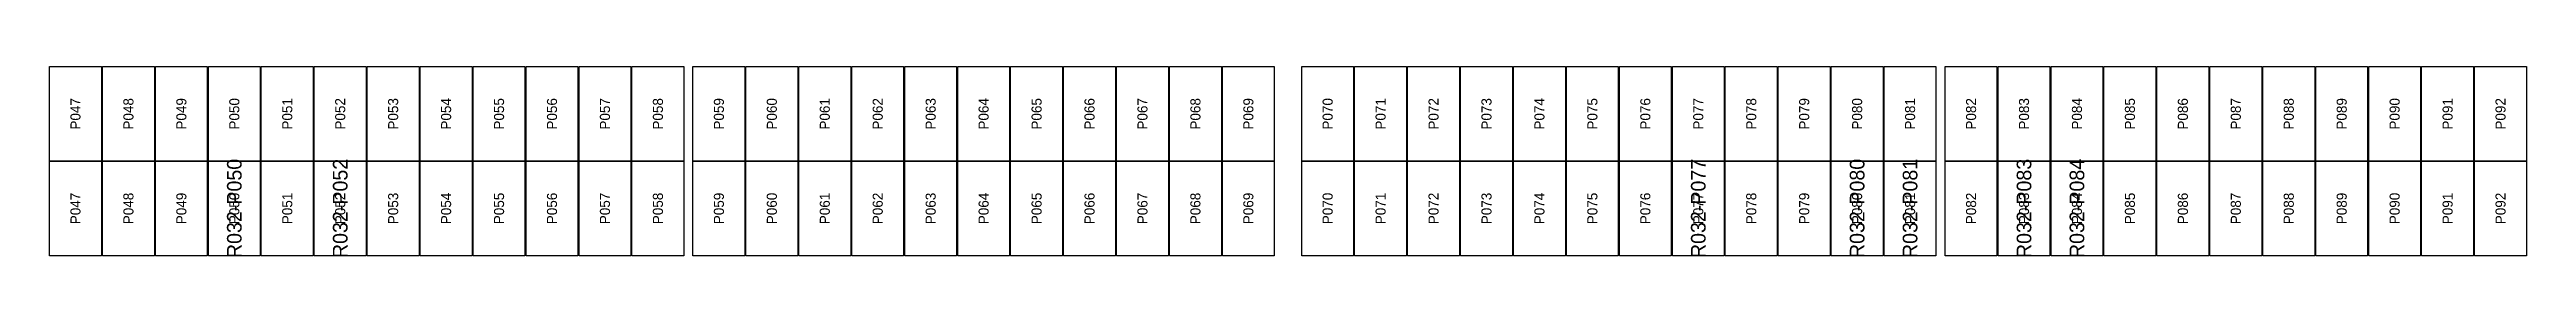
# Model space of a CAD drawing. Extents: x 296295 to 296770, y 651564 to 652121.
# Drawn here: x 296423 to 296477.1, y 651994.8 to 651998.9 of the extents above; entities that cross this region are included whole.
import ezdxf
from ezdxf.enums import TextEntityAlignment as Align

# ---------------------------------------------------------------- set-up
doc = ezdxf.new("R2010")
doc.units = 0

msp = doc.modelspace()

# ---------------------------------------------------------------- texts
at = {"layer": 'DEFECT_LABELS'}
for s, p in [('R032-P050', (296426.999, 651995.826)), ('R032-P052', (296429.315, 651995.826)), ('R032-P077', (296459.017, 651995.826)), ('R032-P080', (296462.491, 651995.826)), ('R032-P081', (296463.649, 651995.826)), ('R032-P083', (296466.141, 651995.826)), ('R032-P084', (296467.299, 651995.826))]:
    msp.add_text(s, height=0.32, rotation=90, dxfattribs=at).set_placement(p, align=Align.MIDDLE_CENTER)
at = {"layer": 'PANEL_POSITION'}
for s, p in [('P047', (296423.525, 651997.889)), ('P048', (296424.683, 651997.889)), ('P049', (296425.841, 651997.889)), ('P050', (296426.999, 651997.889)), ('P051', (296428.157, 651997.889)), ('P052', (296429.315, 651997.889)), ('P053', (296430.473, 651997.889)), ('P054', (296431.631, 651997.889)), ('P055', (296432.789, 651997.889)), ('P056', (296433.947, 651997.889)), ('P057', (296435.105, 651997.889)), ('P058', (296436.263, 651997.889)), ('P059', (296437.597, 651997.889)), ('P060', (296438.755, 651997.889)), ('P061', (296439.913, 651997.889)), ('P062', (296441.071, 651997.889)), ('P063', (296442.229, 651997.889)), ('P064', (296443.387, 651997.889)), ('P065', (296444.545, 651997.889)), ('P066', (296445.703, 651997.889)), ('P067', (296446.861, 651997.889)), ('P068', (296448.019, 651997.889)), ('P069', (296449.177, 651997.889)), ('P070', (296450.911, 651997.889)), ('P071', (296452.069, 651997.889)), ('P072', (296453.227, 651997.889)), ('P073', (296454.385, 651997.889)), ('P074', (296455.543, 651997.889)), ('P075', (296456.701, 651997.889)), ('P076', (296457.859, 651997.889)), ('P077', (296459.017, 651997.889)), ('P078', (296460.175, 651997.889)), ('P079', (296461.333, 651997.889)), ('P080', (296462.491, 651997.889)), ('P081', (296463.649, 651997.889)), ('P082', (296464.983, 651997.889)), ('P083', (296466.141, 651997.889)), ('P084', (296467.299, 651997.889)), ('P085', (296468.457, 651997.889)), ('P086', (296469.615, 651997.889)), ('P087', (296470.773, 651997.889)), ('P088', (296471.931, 651997.889)), ('P089', (296473.089, 651997.889)), ('P090', (296474.247, 651997.889)), ('P091', (296475.405, 651997.889)), ('P092', (296476.563, 651997.889)), ('P047', (296423.525, 651995.826)), ('P048', (296424.683, 651995.826)), ('P049', (296425.841, 651995.826)), ('P050', (296426.999, 651995.826)), ('P051', (296428.157, 651995.826)), ('P052', (296429.315, 651995.826)), ('P053', (296430.473, 651995.826)), ('P054', (296431.631, 651995.826)), ('P055', (296432.789, 651995.826)), ('P056', (296433.947, 651995.826)), ('P057', (296435.105, 651995.826)), ('P058', (296436.263, 651995.826)), ('P059', (296437.597, 651995.826)), ('P060', (296438.755, 651995.826)), ('P061', (296439.913, 651995.826)), ('P062', (296441.071, 651995.826)), ('P063', (296442.229, 651995.826)), ('P064', (296443.387, 651995.826)), ('P065', (296444.545, 651995.826)), ('P066', (296445.703, 651995.826)), ('P067', (296446.861, 651995.826)), ('P068', (296448.019, 651995.826)), ('P069', (296449.177, 651995.826)), ('P070', (296450.911, 651995.826)), ('P071', (296452.069, 651995.826)), ('P072', (296453.227, 651995.826)), ('P073', (296454.385, 651995.826)), ('P074', (296455.543, 651995.826)), ('P075', (296456.701, 651995.826)), ('P076', (296457.859, 651995.826)), ('P077', (296459.017, 651995.826)), ('P078', (296460.175, 651995.826)), ('P079', (296461.333, 651995.826)), ('P080', (296462.491, 651995.826)), ('P081', (296463.649, 651995.826)), ('P082', (296464.983, 651995.826)), ('P083', (296466.141, 651995.826)), ('P084', (296467.299, 651995.826)), ('P085', (296468.457, 651995.826)), ('P086', (296469.615, 651995.826)), ('P087', (296470.773, 651995.826)), ('P088', (296471.931, 651995.826)), ('P089', (296473.089, 651995.826)), ('P090', (296474.247, 651995.826)), ('P091', (296475.405, 651995.826)), ('P092', (296476.563, 651995.826))]:
    msp.add_text(s, height=0.22, rotation=90, dxfattribs=at).set_placement(p, align=Align.MIDDLE_CENTER)

# ---------------------------------------------------------------- linework, layer by layer
at = {"layer": 'DEFECTIVE_PANELS'}
for points in [[(296426.432, 651996.858), (296427.566, 651996.858), (296427.566, 651994.795), (296426.432, 651994.795)], [(296428.748, 651996.858), (296429.882, 651996.858), (296429.882, 651994.795), (296428.748, 651994.795)], [(296458.45, 651996.858), (296459.584, 651996.858), (296459.584, 651994.795), (296458.45, 651994.795)], [(296461.924, 651996.858), (296463.058, 651996.858), (296463.058, 651994.795), (296461.924, 651994.795)], [(296463.082, 651996.858), (296464.216, 651996.858), (296464.216, 651994.795), (296463.082, 651994.795)], [(296465.574, 651996.858), (296466.708, 651996.858), (296466.708, 651994.795), (296465.574, 651994.795)], [(296466.732, 651996.858), (296467.866, 651996.858), (296467.866, 651994.795), (296466.732, 651994.795)]]:
    msp.add_lwpolyline(points, close=True, dxfattribs=at)
at = {"layer": 'PANELS_MASTER'}
for points in [[(296422.958, 651998.921), (296424.092, 651998.921), (296424.092, 651996.858), (296422.958, 651996.858)], [(296424.116, 651998.921), (296425.25, 651998.921), (296425.25, 651996.858), (296424.116, 651996.858)], [(296425.274, 651998.921), (296426.408, 651998.921), (296426.408, 651996.858), (296425.274, 651996.858)], [(296426.432, 651998.921), (296427.566, 651998.921), (296427.566, 651996.858), (296426.432, 651996.858)], [(296427.59, 651998.921), (296428.724, 651998.921), (296428.724, 651996.858), (296427.59, 651996.858)], [(296428.748, 651998.921), (296429.882, 651998.921), (296429.882, 651996.858), (296428.748, 651996.858)], [(296429.906, 651998.921), (296431.04, 651998.921), (296431.04, 651996.858), (296429.906, 651996.858)], [(296431.064, 651998.921), (296432.198, 651998.921), (296432.198, 651996.858), (296431.064, 651996.858)], [(296432.222, 651998.921), (296433.356, 651998.921), (296433.356, 651996.858), (296432.222, 651996.858)], [(296433.38, 651998.921), (296434.514, 651998.921), (296434.514, 651996.858), (296433.38, 651996.858)], [(296434.538, 651998.921), (296435.672, 651998.921), (296435.672, 651996.858), (296434.538, 651996.858)], [(296435.696, 651998.921), (296436.83, 651998.921), (296436.83, 651996.858), (296435.696, 651996.858)], [(296437.03, 651998.921), (296438.164, 651998.921), (296438.164, 651996.858), (296437.03, 651996.858)], [(296438.188, 651998.921), (296439.322, 651998.921), (296439.322, 651996.858), (296438.188, 651996.858)], [(296439.346, 651998.921), (296440.48, 651998.921), (296440.48, 651996.858), (296439.346, 651996.858)], [(296440.504, 651998.921), (296441.638, 651998.921), (296441.638, 651996.858), (296440.504, 651996.858)], [(296441.662, 651998.921), (296442.796, 651998.921), (296442.796, 651996.858), (296441.662, 651996.858)], [(296442.82, 651998.921), (296443.954, 651998.921), (296443.954, 651996.858), (296442.82, 651996.858)], [(296443.978, 651998.921), (296445.112, 651998.921), (296445.112, 651996.858), (296443.978, 651996.858)], [(296445.136, 651998.921), (296446.27, 651998.921), (296446.27, 651996.858), (296445.136, 651996.858)], [(296446.294, 651998.921), (296447.428, 651998.921), (296447.428, 651996.858), (296446.294, 651996.858)], [(296447.452, 651998.921), (296448.586, 651998.921), (296448.586, 651996.858), (296447.452, 651996.858)], [(296448.61, 651998.921), (296449.744, 651998.921), (296449.744, 651996.858), (296448.61, 651996.858)], [(296450.344, 651998.921), (296451.478, 651998.921), (296451.478, 651996.858), (296450.344, 651996.858)], [(296451.502, 651998.921), (296452.636, 651998.921), (296452.636, 651996.858), (296451.502, 651996.858)], [(296452.66, 651998.921), (296453.794, 651998.921), (296453.794, 651996.858), (296452.66, 651996.858)], [(296453.818, 651998.921), (296454.952, 651998.921), (296454.952, 651996.858), (296453.818, 651996.858)], [(296454.976, 651998.921), (296456.11, 651998.921), (296456.11, 651996.858), (296454.976, 651996.858)], [(296456.134, 651998.921), (296457.268, 651998.921), (296457.268, 651996.858), (296456.134, 651996.858)], [(296457.292, 651998.921), (296458.426, 651998.921), (296458.426, 651996.858), (296457.292, 651996.858)], [(296458.45, 651998.921), (296459.584, 651998.921), (296459.584, 651996.858), (296458.45, 651996.858)], [(296459.608, 651998.921), (296460.742, 651998.921), (296460.742, 651996.858), (296459.608, 651996.858)], [(296460.766, 651998.921), (296461.9, 651998.921), (296461.9, 651996.858), (296460.766, 651996.858)], [(296461.924, 651998.921), (296463.058, 651998.921), (296463.058, 651996.858), (296461.924, 651996.858)], [(296463.082, 651998.921), (296464.216, 651998.921), (296464.216, 651996.858), (296463.082, 651996.858)], [(296464.416, 651998.921), (296465.55, 651998.921), (296465.55, 651996.858), (296464.416, 651996.858)], [(296465.574, 651998.921), (296466.708, 651998.921), (296466.708, 651996.858), (296465.574, 651996.858)], [(296466.732, 651998.921), (296467.866, 651998.921), (296467.866, 651996.858), (296466.732, 651996.858)], [(296467.89, 651998.921), (296469.024, 651998.921), (296469.024, 651996.858), (296467.89, 651996.858)], [(296469.048, 651998.921), (296470.182, 651998.921), (296470.182, 651996.858), (296469.048, 651996.858)], [(296470.206, 651998.921), (296471.34, 651998.921), (296471.34, 651996.858), (296470.206, 651996.858)], [(296471.364, 651998.921), (296472.498, 651998.921), (296472.498, 651996.858), (296471.364, 651996.858)], [(296472.522, 651998.921), (296473.656, 651998.921), (296473.656, 651996.858), (296472.522, 651996.858)], [(296473.68, 651998.921), (296474.814, 651998.921), (296474.814, 651996.858), (296473.68, 651996.858)], [(296474.838, 651998.921), (296475.972, 651998.921), (296475.972, 651996.858), (296474.838, 651996.858)], [(296475.996, 651998.921), (296477.13, 651998.921), (296477.13, 651996.858), (296475.996, 651996.858)], [(296422.958, 651996.858), (296424.092, 651996.858), (296424.092, 651994.795), (296422.958, 651994.795)], [(296424.116, 651996.858), (296425.25, 651996.858), (296425.25, 651994.795), (296424.116, 651994.795)], [(296425.274, 651996.858), (296426.408, 651996.858), (296426.408, 651994.795), (296425.274, 651994.795)], [(296427.59, 651996.858), (296428.724, 651996.858), (296428.724, 651994.795), (296427.59, 651994.795)], [(296429.906, 651996.858), (296431.04, 651996.858), (296431.04, 651994.795), (296429.906, 651994.795)], [(296431.064, 651996.858), (296432.198, 651996.858), (296432.198, 651994.795), (296431.064, 651994.795)], [(296432.222, 651996.858), (296433.356, 651996.858), (296433.356, 651994.795), (296432.222, 651994.795)], [(296433.38, 651996.858), (296434.514, 651996.858), (296434.514, 651994.795), (296433.38, 651994.795)], [(296434.538, 651996.858), (296435.672, 651996.858), (296435.672, 651994.795), (296434.538, 651994.795)], [(296435.696, 651996.858), (296436.83, 651996.858), (296436.83, 651994.795), (296435.696, 651994.795)], [(296437.03, 651996.858), (296438.164, 651996.858), (296438.164, 651994.795), (296437.03, 651994.795)], [(296438.188, 651996.858), (296439.322, 651996.858), (296439.322, 651994.795), (296438.188, 651994.795)], [(296439.346, 651996.858), (296440.48, 651996.858), (296440.48, 651994.795), (296439.346, 651994.795)], [(296440.504, 651996.858), (296441.638, 651996.858), (296441.638, 651994.795), (296440.504, 651994.795)], [(296441.662, 651996.858), (296442.796, 651996.858), (296442.796, 651994.795), (296441.662, 651994.795)], [(296442.82, 651996.858), (296443.954, 651996.858), (296443.954, 651994.795), (296442.82, 651994.795)], [(296443.978, 651996.858), (296445.112, 651996.858), (296445.112, 651994.795), (296443.978, 651994.795)], [(296445.136, 651996.858), (296446.27, 651996.858), (296446.27, 651994.795), (296445.136, 651994.795)], [(296446.294, 651996.858), (296447.428, 651996.858), (296447.428, 651994.795), (296446.294, 651994.795)], [(296447.452, 651996.858), (296448.586, 651996.858), (296448.586, 651994.795), (296447.452, 651994.795)], [(296448.61, 651996.858), (296449.744, 651996.858), (296449.744, 651994.795), (296448.61, 651994.795)], [(296450.344, 651996.858), (296451.478, 651996.858), (296451.478, 651994.795), (296450.344, 651994.795)], [(296451.502, 651996.858), (296452.636, 651996.858), (296452.636, 651994.795), (296451.502, 651994.795)], [(296452.66, 651996.858), (296453.794, 651996.858), (296453.794, 651994.795), (296452.66, 651994.795)], [(296453.818, 651996.858), (296454.952, 651996.858), (296454.952, 651994.795), (296453.818, 651994.795)], [(296454.976, 651996.858), (296456.11, 651996.858), (296456.11, 651994.795), (296454.976, 651994.795)], [(296456.134, 651996.858), (296457.268, 651996.858), (296457.268, 651994.795), (296456.134, 651994.795)], [(296457.292, 651996.858), (296458.426, 651996.858), (296458.426, 651994.795), (296457.292, 651994.795)], [(296459.608, 651996.858), (296460.742, 651996.858), (296460.742, 651994.795), (296459.608, 651994.795)], [(296460.766, 651996.858), (296461.9, 651996.858), (296461.9, 651994.795), (296460.766, 651994.795)], [(296464.416, 651996.858), (296465.55, 651996.858), (296465.55, 651994.795), (296464.416, 651994.795)], [(296467.89, 651996.858), (296469.024, 651996.858), (296469.024, 651994.795), (296467.89, 651994.795)], [(296469.048, 651996.858), (296470.182, 651996.858), (296470.182, 651994.795), (296469.048, 651994.795)], [(296470.206, 651996.858), (296471.34, 651996.858), (296471.34, 651994.795), (296470.206, 651994.795)], [(296471.364, 651996.858), (296472.498, 651996.858), (296472.498, 651994.795), (296471.364, 651994.795)], [(296472.522, 651996.858), (296473.656, 651996.858), (296473.656, 651994.795), (296472.522, 651994.795)], [(296473.68, 651996.858), (296474.814, 651996.858), (296474.814, 651994.795), (296473.68, 651994.795)], [(296474.838, 651996.858), (296475.972, 651996.858), (296475.972, 651994.795), (296474.838, 651994.795)], [(296475.996, 651996.858), (296477.13, 651996.858), (296477.13, 651994.795), (296475.996, 651994.795)]]:
    msp.add_lwpolyline(points, close=True, dxfattribs=at)

msp.set_redraw_order([(e.dxf.handle, doc.entitydb.next_handle()) for e in msp.query("TEXT MTEXT ATTDEF DIMENSION ARC_DIMENSION")])  # texts and dimensions are drawn at this point

doc.saveas('drawing.dxf')
